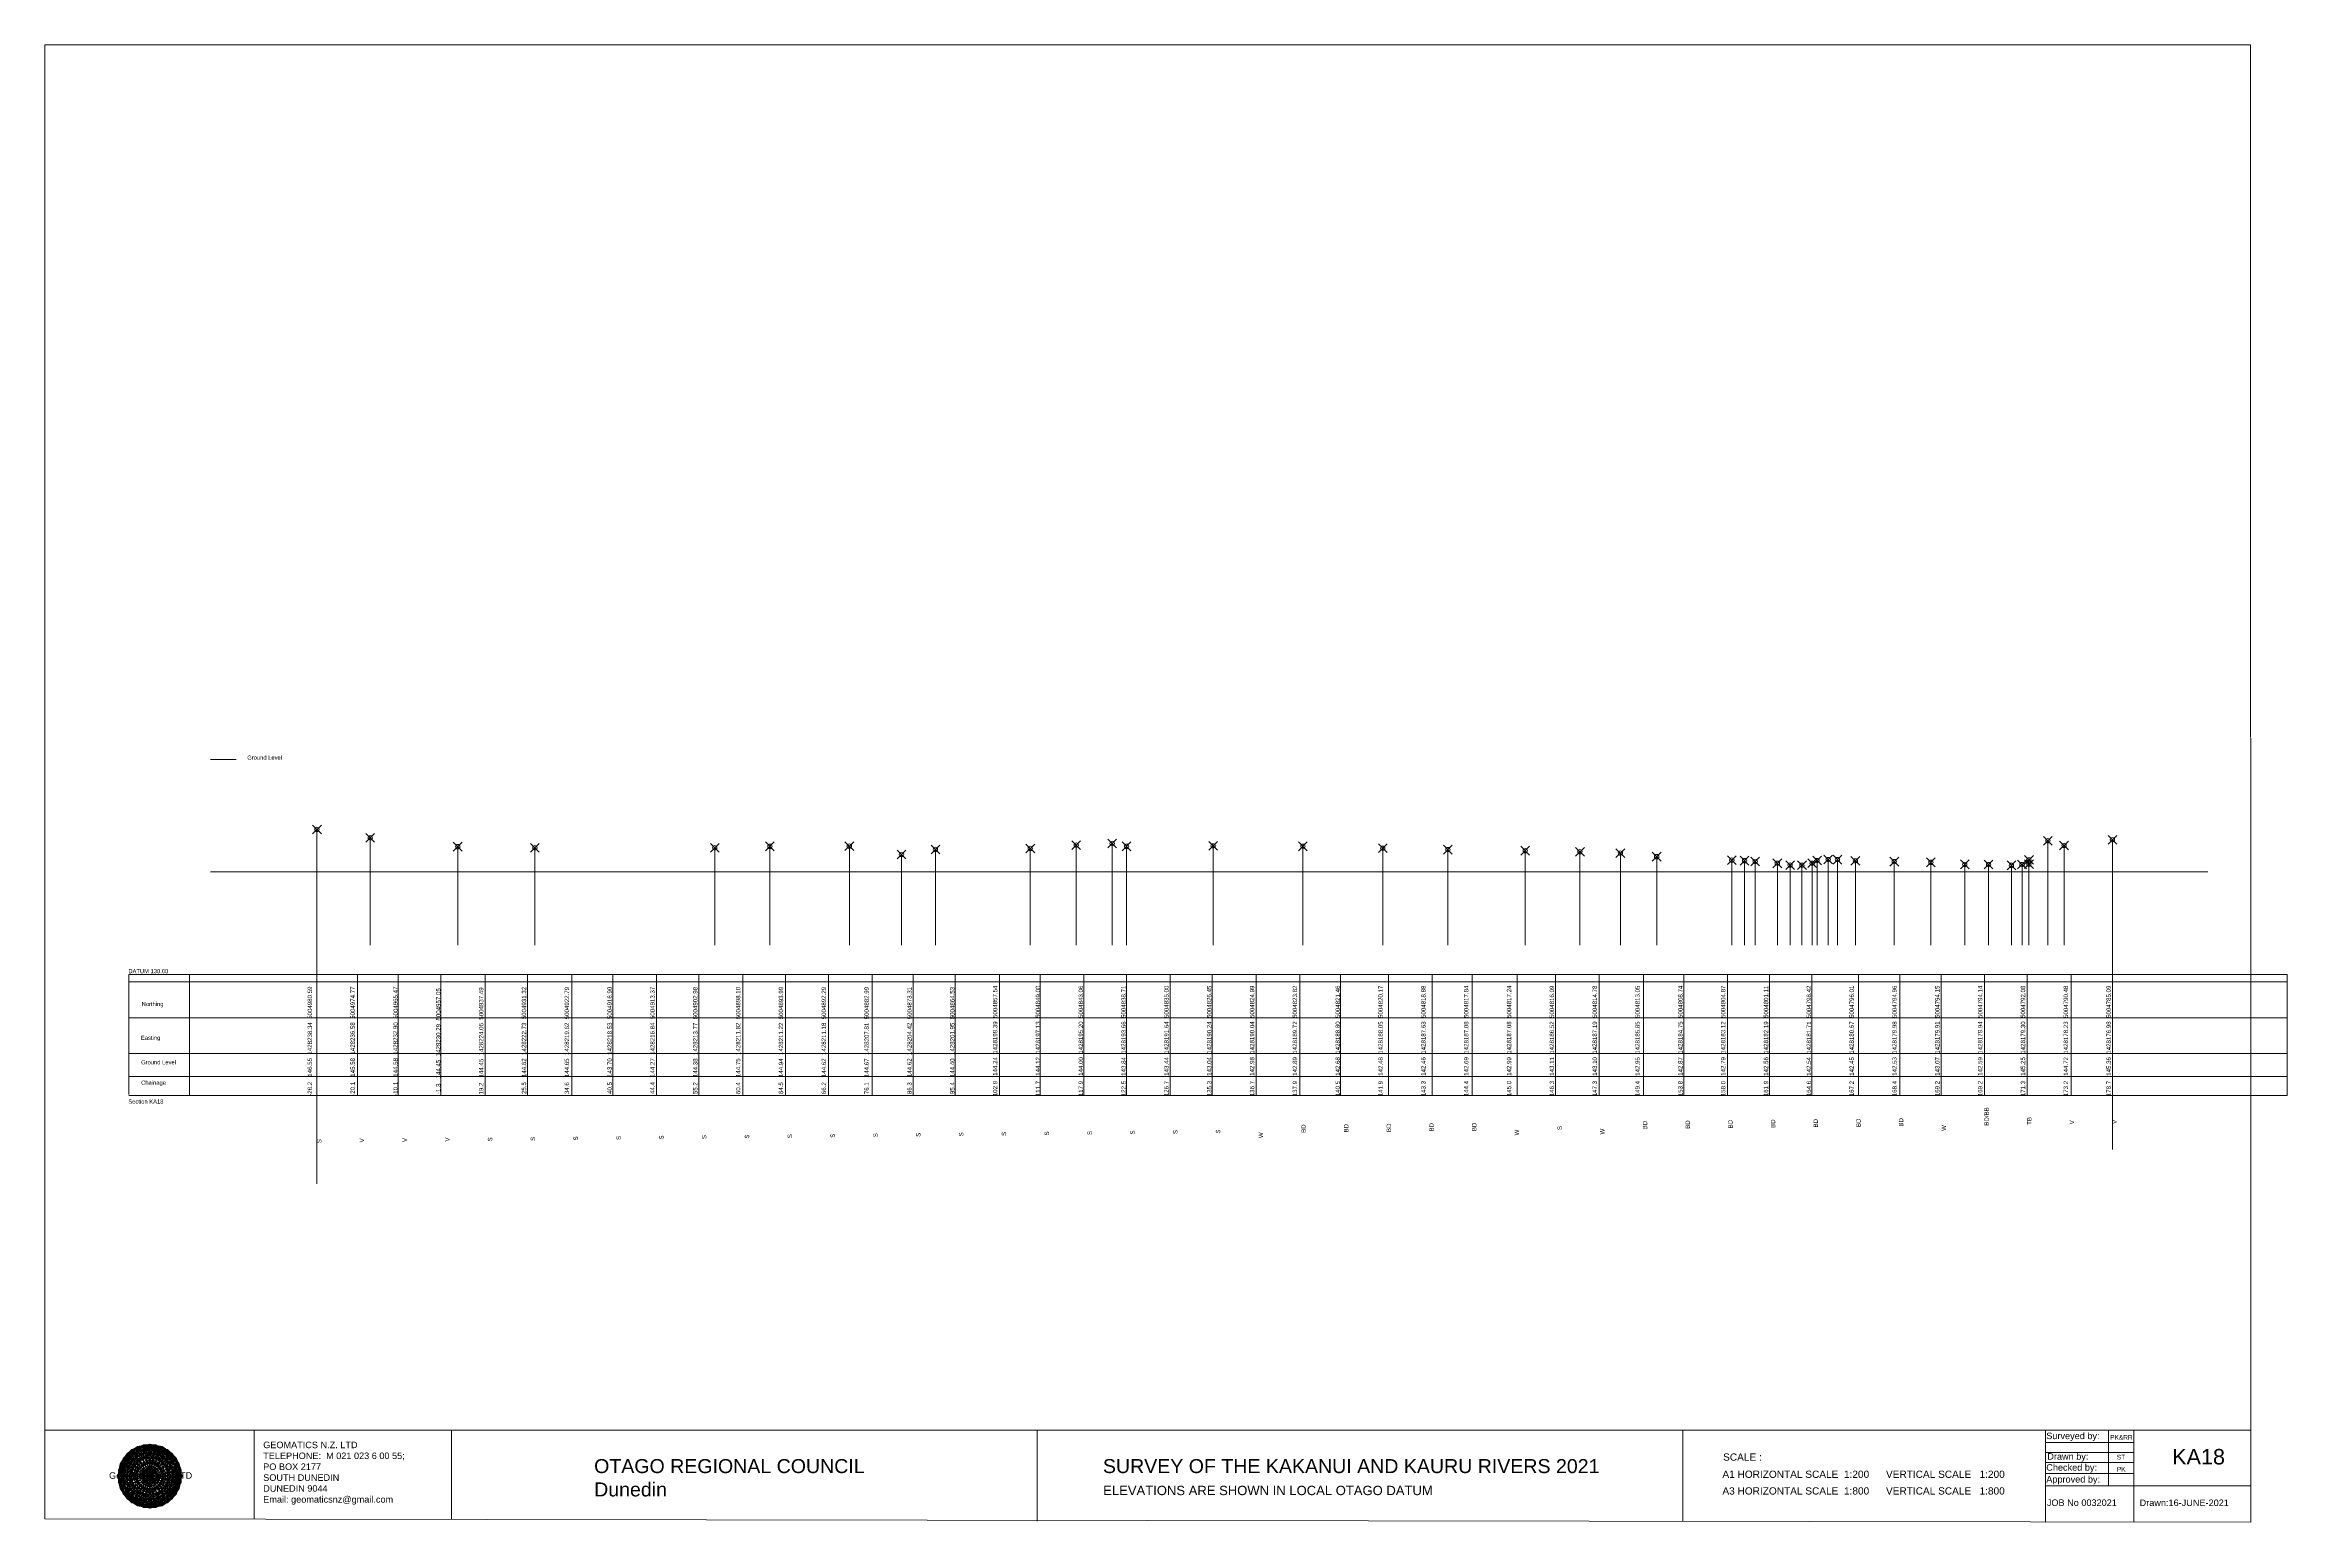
# Model space of a CAD drawing. Header units: millimetres. Extents: x -5342268 to 3537477, y -592557 to 852398.
# Drawn here: x -2431391 to -2175480, y 67499 to 236074 of the extents above; entities that cross this region are included whole.
import ezdxf

# ---------------------------------------------------------------- set-up
doc = ezdxf.new("R2010")
doc.units = ezdxf.units.MM
doc.header["$PDMODE"] = 35
doc.header["$PDSIZE"] = 500
doc.layers.get('0').update_dxf_attribs({"lineweight": 0})
doc.layers.add('geo', color=7, linetype='Continuous', lineweight=0)
doc.styles.get("Standard").update_dxf_attribs({"font": 'arial.ttf'})

# ---------------------------------------------------------------- blocks, each defined once
blk = doc.blocks.new('Geomatics_Circle_SPT')
at = {"layer": 'geo', "color": 2, "linetype": 'Continuous', "lineweight": 0}
for p, q in [((0, 25.2), (-25.2, 0)), ((-24.7, 4.9), (-4.9, 24.7)), ((-24.7, -4.9), (4.9, 24.7)), ((-9.7, 23.3), (-23.3, 9.6)), ((9.7, 23.3), (-23.3, -9.7)), ((-21, 14), (-14, 21)), ((-21, -14), (14, 21)), ((0, 0), (-17.8, 17.8)), ((-14, 21), (21, -14)), ((23.3, -9.7), (-9.7, 23.3)), ((-4.9, 24.7), (24.7, -4.9)), ((25.2, 0), (0, 25.2)), ((0, 0), (17.8, 17.8)), ((4.9, 24.7), (24.7, 4.9)), ((23.3, 9.7), (9.7, 23.3)), ((14, 21), (21, 14)), ((17.8, 18.1), (17.8, 18.1)), ((4.9, -24.7), (-24.7, 4.9)), ((-24.7, 0), (0, -24.7)), ((-23.3, 9.7), (9.7, -23.3)), ((14, -21), (-21, 14)), ((0, 0), (-17.8, -17.8)), ((21, 14), (-14, -21)), ((-9.7, -23.3), (23.3, 9.7)), ((24.7, 4.9), (-4.9, -24.7)), ((0, 0), (17.8, -17.8)), ((0, -24.8), (25.2, 0)), ((-4.9, -24.7), (-24.7, -4.9)), ((-23.3, -9.7), (-9.7, -23.3)), ((-14, -21), (-21, -14)), ((24.7, -4.9), (4.9, -24.7)), ((9.7, -23.3), (23.3, -9.7)), ((21, -14), (14, -21)), ((-17.8, -17.8), (-17.8, -17.8)), ((4.9, -24.7), (4.9, -24.7)), ((18.1, -17.8), (18.1, -17.8))]:
    blk.add_line(p, q, dxfattribs=at)
at = {"layer": 'geo', "color": 1, "linetype": 'Continuous', "lineweight": 0}
for p, q in [((-25.2, 0), (9.7, 23.3)), ((-25.2, 0), (-9.6, 23.3)), ((-4.9, 24.8), (-24.7, -4.9)), ((4.9, 24.7), (-24.7, 4.9)), ((14, 21), (-24.7, -4.9)), ((-14, 21), (-24.7, 4.9)), ((-23.3, 9.7), (0, 25.2)), ((-23.3, -9.6), (0, 25.2)), ((-23.3, -9.6), (17.8, 17.8)), ((-23.3, 9.7), (-17.8, 17.9)), ((-23.3, -9.6), (-17.8, 17.9)), ((-23.3, 9.7), (17.8, 17.8)), ((4.9, 24.8), (-21, -14)), ((-4.9, 24.7), (-21, 14)), ((14, 21), (-21, 14)), ((-14, 21), (-21, -14)), ((-17.8, 17.8), (9.7, 23.3)), ((-17.8, 17.8), (-9.6, 23.3)), ((-17.8, -17.8), (9.7, 23.3)), ((-17.8, -17.8), (-9.7, 23.3)), ((-9.7, -23.3), (-17.8, 17.8)), ((-17.8, 17.8), (9.7, -23.3)), ((-17.8, 17.8), (23.3, -9.6)), ((-17.8, 17.8), (23.3, 9.7)), ((4.9, 24.7), (-14, 21)), ((-4.9, 24.7), (-14, -20.9)), ((0, 0), (-14, 21)), ((-14, 21), (-4.9, -24.7)), ((-14, 21), (-14, 21)), ((24.7, -4.9), (-14, 21)), ((21, 14), (-14, 21)), ((-9.8, 23.1), (-9.8, 23.1)), ((-9.7, 23.3), (0, 25.2)), ((-9.7, 23.3), (0, -25.2)), ((-9.7, -23.3), (0, 25.2)), ((-9.6, 23.3), (17.8, -17.8)), ((-9.6, 23.3), (25.2, 0)), ((-9.6, 23.3), (17.8, 17.8)), ((-9.6, -23.3), (17.8, 17.9)), ((0, 0), (-4.9, 24.7)), ((-4.9, 24.7), (-4.9, 24.7)), ((21, -14), (-4.9, 24.7)), ((24.8, 4.9), (-4.9, 24.7)), ((14, 21), (-4.9, 24.7)), ((-0.2, 25.1), (-0.2, 25.1)), ((0, 25.2), (9.7, -23.3)), ((0, 25.2), (23.3, -9.7)), ((0, 25.2), (23.3, 9.7)), ((0, 25.2), (9.7, 23.3)), ((0, 0), (4.9, 24.7)), ((0, -25.2), (9.7, 23.3)), ((0, 0), (14, 21)), ((21, 14), (4.9, 24.8)), ((14, -21), (4.9, 24.7)), ((24.7, -4.9), (4.9, 24.7)), ((4.9, 24.7), (4.9, 24.7)), ((4.9, -24.7), (14, 21)), ((9.4, 23.3), (9.4, 23.3)), ((9.7, 23.3), (17.8, -17.8)), ((9.7, 23.3), (25.2, 0)), ((9.7, 23.3), (17.8, 17.9)), ((17.8, 17.8), (9.7, -23.3)), ((21, -14), (14, 21)), ((24.7, 4.9), (14, 21)), ((14, 21), (14, 21)), ((17.6, 17.9), (17.6, 17.9)), ((17.8, 17.8), (23.3, -9.7)), ((17.8, 17.8), (23.3, 9.7)), ((-25.2, 0), (23.3, 9.7)), ((-25.2, 0), (-23.3, 9.7)), ((-23.3, -9.7), (-25.2, 0)), ((-9.6, -23.3), (-25.2, 0)), ((9.7, -23.3), (-25.2, 0)), ((21, 14), (-24.7, 4.9)), ((-21, 14), (-24.7, -4.9)), ((0, 0), (-24.7, 4.9)), ((-24.7, 4.9), (-21, -14)), ((-24.7, 4.9), (-4.9, -24.7)), ((-24.7, 4.9), (14, -21)), ((-24.7, 4.9), (-24.7, 4.9)), ((0, 0), (-24.7, -4.9)), ((-17.8, -17.8), (-23.3, 9.7)), ((0, -25.2), (-23.3, 9.7)), ((-23.3, 9.7), (17.8, -17.8)), ((-23.3, 9.7), (25.2, 0)), ((-23.3, 9.4), (-23.3, 9.4)), ((-23.3, -9.7), (25.2, 0)), ((0, 0), (-21, 14)), ((-21, 14), (-14, -21)), ((-21, 14), (4.9, -24.7)), ((-21, 14), (-21, 14)), ((24.7, 4.9), (-21, 14)), ((0, 0), (-21, -14)), ((-17.9, 17.6), (-17.9, 17.6)), ((-17.8, -17.8), (23.3, 9.7)), ((-14, -21), (24.7, 4.9)), ((0, 0), (-14, -21)), ((25.2, 0), (-9.6, -23.3)), ((-4.9, -24.7), (21, 14)), ((0, 0), (-4.9, -24.7)), ((0, 0), (21, 14)), ((23.3, 9.7), (0, -25.2)), ((0, 0), (24.8, 4.9)), ((0, 0), (4.9, -24.7)), ((0, 0), (14, -21)), ((0, 0), (21, -14)), ((0, 0), (24.8, -4.9)), ((4.9, -24.7), (24.7, 4.9)), ((25.2, 0), (9.7, -23.3)), ((14, -21), (21, 14)), ((23.3, 9.7), (17.8, -17.8)), ((24.7, -4.9), (21, 14)), ((21, 14), (21, 14)), ((21, -14), (24.7, 4.9)), ((23.1, 9.8), (23.1, 9.8)), ((23.3, 9.7), (25.2, 0)), ((25.2, 0), (23.3, -9.6)), ((24.7, 4.9), (24.7, 4.9)), ((25.1, 0.2), (25.1, 0.2)), ((-25.2, 0), (23.3, -9.7)), ((-25.1, -0.2), (-25.1, -0.2)), ((-24.7, -4.9), (-24.7, -4.9)), ((-24.7, -4.9), (-14, -21)), ((-24.7, -4.9), (4.9, -24.7)), ((-24.7, -4.9), (21, -14)), ((-17.8, -17.8), (-23.3, -9.7)), ((0, -25.2), (-23.3, -9.6)), ((17.8, -17.8), (-23.3, -9.6)), ((-23.1, -9.8), (-23.1, -9.8)), ((-21, -14), (24.7, -4.9)), ((-21, -14), (-21, -14)), ((-21, -14), (-4.9, -24.7)), ((-21, -14), (14, -21)), ((23.3, -9.7), (-17.8, -17.8)), ((-14, -21), (21, -14)), ((-4.9, -24.7), (24.7, -4.9)), ((23.3, -9.6), (0, -25.2)), ((4.9, -24.7), (21, -14)), ((14, -21), (24.7, -4.9)), ((23.3, -9.6), (17.8, -17.8)), ((17.9, -17.6), (17.9, -17.6)), ((21, -14), (21, -14)), ((23.3, -9.4), (23.3, -9.4)), ((24.7, -4.9), (24.7, -4.9)), ((-9.6, -23.3), (-17.8, -17.8)), ((9.7, -23.3), (-17.8, -17.8)), ((-17.6, -17.9), (-17.6, -17.9)), ((-14, -21), (-14, -21)), ((-14, -21), (4.9, -24.7)), ((17.8, -17.8), (-9.7, -23.3)), ((0, -25.2), (-9.7, -23.3)), ((-9.4, -23.3), (-9.4, -23.3)), ((-4.9, -24.7), (14, -21)), ((-4.9, -24.7), (-4.9, -24.7)), ((9.7, -23.3), (0, -25.2)), ((0.2, -25.1), (0.2, -25.1)), ((4.9, -24.7), (4.9, -24.7)), ((17.8, -17.8), (9.7, -23.3)), ((9.8, -23.1), (9.8, -23.1)), ((14, -21), (14, -21))]:
    blk.add_line(p, q, dxfattribs=at)
at = {"layer": 'geo', "color": 114, "linetype": 'Continuous', "lineweight": 0}
for p, q in [((17.9, 17.8), (-25.2, 0)), ((-24.7, 4.9), (14, 21)), ((9.7, 23.3), (-23.3, 9.7)), ((-20.9, 14), (4.9, 24.7)), ((0, 25.2), (-17.8, 17.8)), ((-17.8, 17.8), (0, -25.2)), ((-14, 21), (-4.9, 24.7)), ((4.9, -24.7), (-14, 21)), ((0, 0), (-9.7, 23.3)), ((-4.9, 24.7), (14, -21)), ((17.8, -17.8), (0, 25.2)), ((0, 0), (9.7, 23.3)), ((4.9, 24.7), (21, -14)), ((23.3, -9.7), (9.7, 23.3)), ((14, 21), (24.7, -4.9)), ((25.2, 0), (17.8, 17.8)), ((-24.7, -4.9), (21, 14)), ((-14, -21), (-24.7, 4.9)), ((0, 0), (-23.3, 9.7)), ((-23.3, 9.7), (-9.7, -23.3)), ((0, 0), (-23.3, -9.7)), ((-4.9, -24.7), (-21, 14)), ((24.8, 4.9), (-20.9, -14)), ((0, 0), (-9.7, -23.3)), ((0, 0), (23.3, 9.7)), ((0, 0), (9.7, -23.3)), ((0, 0), (23.3, -9.7)), ((21, 14), (24.7, 4.9)), ((-25.2, 0), (-17.8, -17.8)), ((-21, -14), (-24.7, -4.9)), ((-17.8, -17.8), (25.2, 0)), ((24.8, -4.9), (-14, -21)), ((-9.6, -23.3), (23.3, -9.7)), ((21, -14), (-4.9, -24.8)), ((0, -25.2), (17.9, -17.8)), ((14, -21), (4.9, -24.8))]:
    blk.add_line(p, q, dxfattribs=at)
at = {"layer": 'geo', "color": 250, "linetype": 'Continuous', "lineweight": 0}
for p, q in [((-17.8, 17.8), (17.8, 17.8)), ((-17.8, -17.8), (-17.8, 17.8)), ((-14, 21), (-14, 21)), ((14, 21), (-14, 21)), ((-14, 20.9), (-14, -21)), ((-9.7, 23.3), (9.7, 23.3)), ((-9.7, -23.3), (-9.7, 23.3)), ((-4.9, 24.7), (4.9, 24.7)), ((-4.9, 24.7), (-4.9, -24.7)), ((0, 0), (0, 25.2)), ((4.9, 24.7), (4.9, -24.7)), ((9.7, -23.3), (9.7, 23.3)), ((14, 21), (14, -21)), ((17.8, -17.8), (17.8, 17.8)), ((0, 0), (-25.2, 0)), ((24.7, 4.9), (-24.7, 4.9)), ((-24.7, 4.9), (-24.7, -4.9)), ((-23.3, 9.7), (23.3, 9.7)), ((-23.3, 9.7), (-23.3, 9.7)), ((-23.3, -9.7), (-23.3, 9.7)), ((21, 14), (-21, 14)), ((-21, 14), (-21, -14)), ((0, 0), (0, -25.2)), ((0, 0), (25.2, 0)), ((21, 14), (21, 14)), ((21, -14), (21, 14)), ((23.3, 9.7), (23.3, -9.7)), ((24.7, 4.9), (24.7, 4.9)), ((24.7, -4.9), (24.7, 4.9)), ((-24.7, -4.9), (24.7, -4.9)), ((23.3, -9.7), (-23.3, -9.7)), ((-21, -14), (21, -14)), ((17.8, -17.8), (-17.8, -17.8)), ((-14, -21), (14, -21)), ((9.7, -23.3), (-9.7, -23.3)), ((-4.9, -24.7), (4.9, -24.7))]:
    blk.add_line(p, q, dxfattribs=at)
blk = doc.blocks.new('GeomaticsNZ TITLE BLOCK')
at = {"color": 7, "linetype": 'Continuous', "lineweight": 0}
for p, q in [((0, 94.9), (0, 1579.2)), ((0, 1579.2), (2363.4, 1579.2)), ((2363.4, 1579.2), (2364, 94.9)), ((2364, 94.9), (0, 94.9)), ((0, 94.9), (0, 0)), ((15.9, 94.9), (2364, 94.9)), ((224.3, 95.2), (224.3, -0.3)), ((2364, 94.9), (382.6, 94.9)), ((435.8, 95.2), (435.8, -0.7)), ((1063.4, 94.9), (1063.4, -2.4)), ((1755.4, 94.9), (1755.4, -2.6)), ((2143.9, 94.9), (2143.7, -3)), ((2143.9, 81.9), (2238.6, 81.7)), ((2211.5, 94.9), (2211.5, 36.1)), ((2238.6, 94.8), (2238.6, -3.2)), ((2364, -3.5), (2364, 94.9)), ((2143.6, 60.4), (2238.6, 60.4)), ((2143.8, 48.6), (2238.6, 48.6)), ((2143.9, 71), (2238.6, 71)), ((2143.8, 35.4), (2364, 35.3)), ((0, 0), (2364, -3.5))]:
    blk.add_line(p, q, dxfattribs=at)
at = {"color": 7, "linetype": 'Continuous', "lineweight": 0, "xscale": 1.36, "yscale": 1.36, "zscale": 1.36}
blk.add_blockref('Geomatics_Circle_SPT', (112.4, 45.7), dxfattribs=at)
at = {"color": 7, "linetype": 'Continuous', "lineweight": 0}
for s, p in [('PK&RR', (2213.2, 84.8)), ('ST', (2220.3, 63.6)), ('PK', (2220.4, 50.6))]:
    blk.add_text(s, height=5, dxfattribs=at).set_placement(p)
at = {"color": 7, "linetype": 'Continuous', "lineweight": 0, "attachment_point": 1}
for s, width, heights, insert, char_height in [('{\\C256;GEOMATICS N.Z. LTD                   \\PTELEPHONE:  M 021 023 6 00 55;\\PPO BOX 2177\\PSOUTH DUNEDIN\\PDUNEDIN 9044\\PEmail: geomaticsnz@gmail.com}', 3535.727, [94.7], (234, 82.7), 7), ('{\\C256;Surveyed by:}', 3535.727, [0], (2144.7, 92.4), 7), ('{\\C256;Geomatics N.Z. LTD                   }', 125.079, [15.8], (68.8, 49.9), 7), ('{\\C256;OTAGO REGIONAL COUNCIL\\PDunedin}', 3535.727, [0], (588.6, 64), 15), ('{\\C256;SURVEY OF THE KAKANUI AND KAURU RIVERS 2021}', 3535.727, [0], (1133.8, 64), 15), ('{\\C256;Checked by:}', 3535.727, [0], (2144.7, 58.6), 7), ('{\\C256;Drawn by:}', 3535.727, [0], (2145.8, 70.4), 7), ('{\\C256;ELEVATIONS ARE SHOWN IN LOCAL OTAGO DATUM}', 3535.727, [0], (1134.1, 35.4), 10), ('{\\C256;Approved by:}', 3535.727, [0], (2144.7, 45.9), 7), ('{\\C256;JOB No 0032021}', 3535.727, [0], (2145.3, 20.8), 7), ('{\\C256;Drawn:16-JUNE-2021}', 3535.727, [0], (2244.7, 20.7), 7)]:
    blk.add_mtext_dynamic_manual_height_columns(s, width=width, gutter_width=159, heights=heights, dxfattribs=dict(at, insert=insert, char_height=char_height))

msp = doc.modelspace()

# ---------------------------------------------------------------- linework, layer by layer
at = {"color": 1, "lineweight": 0}
msp.add_line((-2412482, 154508), (-2409575, 154508), dxfattribs=at)
at = {"lineweight": 0}
for p, q in [((-2400336, 146547), (-2400336, 106092)), ((-2195425, 145360), (-2195425, 110022)), ((-2412470, 141703), (-2184523, 141703))]:
    msp.add_line(p, q, dxfattribs=at)
for p, q in [((-2394260, 145577), (-2394260, 141703)), ((-2384274, 144577), (-2384274, 141703)), ((-2375459, 144447), (-2375459, 141703)), ((-2354930, 144448), (-2354930, 141703)), ((-2348641, 144618), (-2348641, 141703)), ((-2339576, 144648), (-2339576, 141703)), ((-2333622, 143698), (-2333622, 141703)), ((-2329755, 144268), (-2329755, 141703)), ((-2318922, 144378), (-2318922, 141703)), ((-2313683, 144748), (-2313683, 141703)), ((-2309579, 144938), (-2309579, 141703)), ((-2307938, 144618), (-2307938, 141703)), ((-2298062, 144669), (-2298062, 141703)), ((-2287814, 144619), (-2287814, 141703)), ((-2278696, 144399), (-2278696, 141703)), ((-2271262, 144239), (-2271262, 141703)), ((-2262435, 144119), (-2262435, 141703)), ((-2256190, 143999), (-2256190, 141703)), ((-2251579, 143839), (-2251579, 141703)), ((-2247435, 143439), (-2247435, 141703)), ((-2202788, 145250), (-2202788, 141703)), ((-2200943, 144720), (-2200943, 141703)), ((-2394260, 141703), (-2394260, 133330)), ((-2384274, 141703), (-2384274, 133330)), ((-2375459, 141703), (-2375459, 133330)), ((-2354930, 141703), (-2354930, 133330)), ((-2348641, 141703), (-2348641, 133330)), ((-2339576, 141703), (-2339576, 133330)), ((-2333622, 141703), (-2333622, 133330)), ((-2329755, 141703), (-2329755, 133330)), ((-2318922, 141703), (-2318922, 133330)), ((-2313683, 141703), (-2313683, 133330)), ((-2309579, 141703), (-2309579, 133330)), ((-2307938, 141703), (-2307938, 133330)), ((-2298062, 141703), (-2298062, 133330)), ((-2287814, 141703), (-2287814, 133330)), ((-2278696, 141703), (-2278696, 133330)), ((-2271262, 141703), (-2271262, 133330)), ((-2262435, 141703), (-2262435, 133330)), ((-2256190, 141703), (-2256190, 133330)), ((-2251579, 141703), (-2251579, 133330)), ((-2247435, 141703), (-2247435, 133330)), ((-2238856, 143039), (-2238856, 141703)), ((-2238856, 141703), (-2238856, 133330)), ((-2237401, 142979), (-2237401, 141703)), ((-2237401, 141703), (-2237401, 133330)), ((-2236189, 142889), (-2236189, 141703)), ((-2236189, 141703), (-2236189, 133330)), ((-2233663, 142679), (-2233663, 141703)), ((-2233663, 141703), (-2233663, 133330)), ((-2232210, 142479), (-2232210, 141703)), ((-2232210, 141703), (-2232210, 133330)), ((-2230853, 142459), (-2230853, 141703)), ((-2230853, 141703), (-2230853, 133330)), ((-2229697, 142690), (-2229697, 141703)), ((-2229697, 141703), (-2229697, 133330)), ((-2229124, 142990), (-2229124, 141703)), ((-2229124, 141703), (-2229124, 133330)), ((-2227860, 143110), (-2227860, 141703)), ((-2227860, 141703), (-2227860, 133330)), ((-2226804, 143100), (-2226804, 141703)), ((-2226804, 141703), (-2226804, 133330)), ((-2224758, 142950), (-2224758, 141703)), ((-2224758, 141703), (-2224758, 133330)), ((-2220315, 142870), (-2220315, 141703)), ((-2220315, 141703), (-2220315, 133330)), ((-2216136, 142790), (-2216136, 141703)), ((-2216136, 141703), (-2216136, 133330)), ((-2212269, 142560), (-2212269, 141703)), ((-2212269, 141703), (-2212269, 133330)), ((-2209557, 142540), (-2209557, 141703)), ((-2209557, 141703), (-2209557, 133330)), ((-2206948, 142450), (-2206948, 141703)), ((-2206948, 141703), (-2206948, 133330)), ((-2205741, 142530), (-2205741, 141703)), ((-2205741, 141703), (-2205741, 133330)), ((-2204946, 143070), (-2204946, 141703)), ((-2204946, 142590), (-2204946, 141703)), ((-2204946, 141703), (-2204946, 133330)), ((-2202788, 141703), (-2202788, 133330)), ((-2200943, 141703), (-2200943, 133330)), ((-2395721, 130000), (-2395721, 116176)), ((-2391052, 130000), (-2391052, 116176)), ((-2386195, 130000), (-2386195, 116176)), ((-2381149, 130000), (-2381149, 116176)), ((-2376316, 130000), (-2376316, 116176)), ((-2371237, 130000), (-2371237, 116176)), ((-2366557, 130000), (-2366557, 116176)), ((-2361579, 130000), (-2361579, 116176)), ((-2356738, 130000), (-2356738, 116176)), ((-2351748, 130000), (-2351748, 116176)), ((-2346873, 130000), (-2346873, 116176)), ((-2341959, 130000), (-2341959, 116176)), ((-2336964, 130000), (-2336964, 116176)), ((-2332286, 130000), (-2332286, 116176)), ((-2327487, 130000), (-2327487, 116176)), ((-2322425, 130000), (-2322425, 116176)), ((-2317791, 130000), (-2317791, 116176)), ((-2312828, 130000), (-2312828, 116176)), ((-2307937, 130000), (-2307937, 116176)), ((-2302956, 130000), (-2302956, 116176)), ((-2298182, 130000), (-2298182, 116176)), ((-2293156, 130000), (-2293156, 116176)), ((-2288149, 130000), (-2288149, 116176)), ((-2283539, 130000), (-2283539, 116176)), ((-2278060, 130000), (-2278060, 116176)), ((-2273066, 130000), (-2273066, 116176)), ((-2268500, 130000), (-2268500, 116176)), ((-2263359, 130000), (-2263359, 116176)), ((-2259000, 130000), (-2259000, 116176)), ((-2253982, 130000), (-2253982, 116176)), ((-2248924, 130000), (-2248924, 116176)), ((-2244317, 130000), (-2244317, 116176)), ((-2239341, 130000), (-2239341, 116176)), ((-2234570, 130000), (-2234570, 116176)), ((-2229717, 130000), (-2229717, 116176)), ((-2224415, 130000), (-2224415, 116176)), ((-2219691, 130000), (-2219691, 116176)), ((-2214967, 130000), (-2214967, 116176)), ((-2210027, 130000), (-2210027, 116176)), ((-2205142, 130000), (-2205142, 116176)), ((-2200149, 130000), (-2200149, 116176))]:
    msp.add_line(p, q)
at = {"color": 7, "lineweight": 0, "transparency": 33554687}
for p, q in [((-2421793, 130000), (-2175480, 130000)), ((-2421793, 129453), (-2421793, 116303)), ((-2421793, 129154), (-2175480, 129154)), ((-2421793, 125031), (-2175480, 125031)), ((-2421793, 120970), (-2175480, 120970)), ((-2421793, 118366), (-2175480, 118366)), ((-2421793, 116176), (-2175480, 116176))]:
    msp.add_line(p, q, dxfattribs=at)
at = {"color": 7, "lineweight": 0}
for p, q in [((-2421793, 130000), (-2421793, 129453)), ((-2414890, 130000), (-2414890, 116176)), ((-2175480, 130000), (-2175480, 116176))]:
    msp.add_line(p, q, dxfattribs=at)
at = {"color": 32, "lineweight": 0, "true_color": 0xcd6928}
for p in [(-2400336, 146547), (-2394260, 145577), (-2384274, 144577), (-2375459, 144447), (-2354930, 144448), (-2348641, 144618), (-2339576, 144648), (-2333622, 143698), (-2329755, 144268), (-2318922, 144378), (-2313683, 144748), (-2309579, 144938), (-2307938, 144618), (-2298062, 144669), (-2287814, 144619), (-2278696, 144399), (-2271262, 144239), (-2262435, 144119), (-2256190, 143999), (-2251579, 143839), (-2247435, 143439), (-2238856, 143039), (-2237401, 142979), (-2236189, 142889), (-2229124, 142990), (-2227860, 143110), (-2226804, 143100), (-2224758, 142950), (-2220315, 142870), (-2204946, 143070), (-2202788, 145250), (-2200943, 144720), (-2195425, 145360), (-2233663, 142679), (-2232210, 142479), (-2230853, 142459), (-2229697, 142690), (-2216136, 142790), (-2212269, 142560), (-2209557, 142540), (-2206948, 142450), (-2205741, 142530), (-2204946, 142590)]:
    msp.add_point(p, dxfattribs=at)

# ---------------------------------------------------------------- block references
at = {"color": 7, "lineweight": 0, "xscale": 106.5053773992074, "yscale": 106.5053773992074, "zscale": 106.5053773992074}
msp.add_blockref('GeomaticsNZ TITLE BLOCK', (-2431391, 67877), dxfattribs=at)

# ---------------------------------------------------------------- texts
at = {"color": 7, "lineweight": 0, "transparency": 33554687}
for s, height, p in [('Ground Level', 473.07, (-2408290, 154508)), ('DATUM 130.00', 473.07, (-2421860, 130136)), ('Northing', 473.1, (-2420349, 126387)), ('Easting', 473.1, (-2420418, 122528)), ('Ground Level', 473.07, (-2420401, 119739)), ('Chainage', 473.1, (-2420398, 117414)), ('Section KA18', 473.07, (-2421860, 115258))]:
    msp.add_text(s, height=height, dxfattribs=at).set_placement(p)
at = {"lineweight": 0}
for s, p in [('-26.2   146.55  1428238.34  5004980.59', (-2400899, 116154)), ('-20.1   145.58  1428236.58  5004974.77', (-2396011, 116154)), ('-10.1   144.58  1428232.90  5004965.47', (-2391122, 116154)), (' -1.3   144.45  1428230.29  5004957.05', (-2386234, 116154)), (' 19.2   144.45  1428224.06  5004937.49', (-2381346, 116100)), (' 25.5   144.62  1428222.73  5004931.32', (-2376458, 116155)), (' 34.6   144.65  1428219.62  5004922.79', (-2371570, 116146)), (' 40.5   143.70  1428218.53  5004916.90', (-2366682, 116167)), (' 44.4   144.27  1428216.84  5004913.37', (-2361794, 116167)), (' 55.2   144.38  1428213.77  5004902.98', (-2356906, 116147)), (' 60.4   144.75  1428211.82  5004898.10', (-2352018, 116149)), (' 64.5   144.94  1428211.22  5004893.99', (-2347130, 116149)), (' 66.2   144.62  1428211.18  5004892.29', (-2342242, 116149)), (' 76.1   144.67  1428207.81  5004882.99', (-2337354, 116143)), (' 86.3   144.62  1428204.42  5004873.31', (-2332466, 116147)), (' 95.4   144.40  1428201.95  5004864.53', (-2327578, 116147)), ('102.9   144.24  1428199.39  5004857.54', (-2322690, 116100)), ('111.7   144.12  1428197.13  5004849.00', (-2317802, 116100)), ('117.9   144.00  1428195.20  5004843.06', (-2312914, 116100)), ('122.5   143.84  1428193.66  5004838.71', (-2308026, 116100)), ('126.7   143.44  1428191.64  5004835.00', (-2303138, 116100)), ('135.3   143.04  1428190.24  5004826.45', (-2298250, 116100)), ('136.7   142.98  1428190.04  5004824.99', (-2293362, 116100)), ('137.9   142.89  1428189.72  5004823.82', (-2288474, 116100)), ('140.5   142.68  1428188.80  5004821.46', (-2283586, 116100)), ('141.9   142.48  1428188.05  5004820.17', (-2278698, 116100)), ('143.3   142.46  1428187.63  5004818.88', (-2273810, 116100)), ('144.4   142.69  1428187.08  5004817.84', (-2268922, 116100)), ('145.0   142.99  1428187.08  5004817.24', (-2264034, 116100)), ('146.3   143.11  1428186.52  5004816.09', (-2259147, 116100)), ('147.3   143.10  1428187.19  5004814.78', (-2254258, 116100)), ('149.4   142.95  1428185.85  5004813.05', (-2249370, 116100)), ('153.8   142.87  1428184.75  5004808.74', (-2244482, 116100)), ('158.0   142.79  1428183.12  5004804.87', (-2239594, 116100)), ('161.9   142.56  1428182.19  5004801.11', (-2234706, 116100)), ('164.6   142.54  1428181.71  5004798.42', (-2229818, 116100)), ('167.2   142.45  1428180.67  5004796.01', (-2224931, 116100)), ('168.4   142.53  1428179.98  5004794.96', (-2220043, 116100)), ('169.2   143.07  1428179.91  5004794.15', (-2215155, 116100)), ('169.2   142.59  1428179.94  5004794.14', (-2210267, 116100)), ('171.3   145.25  1428179.30  5004792.08', (-2205379, 116100)), ('173.2   144.72  1428178.23  5004790.48', (-2200491, 116100)), ('178.7   145.36  1428176.98  5004785.09', (-2195603, 116100)), ('    BD', (-2287495, 111139)), ('    BD', (-2282625, 111190)), ('    BD', (-2277754, 111242)), ('    BD', (-2272884, 111294)), ('    BD', (-2268014, 111345)), ('    S', (-2258265, 111468)), ('    BD', (-2248515, 111552)), ('    BD', (-2243645, 111604)), ('    BD', (-2238775, 111655)), ('    BD', (-2233905, 111707)), ('    BD', (-2229034, 111759)), ('    BD', (-2224164, 111810)), ('    BD', (-2219294, 111862)), (' W', (-2214423, 111956)), ('    BD/BB', (-2209544, 111965)), ('    TB', (-2204666, 112052)), ('    V', (-2199795, 112117)), ('    V', (-2194925, 112168)), ('    S', (-2399828, 109967)), ('    V', (-2394949, 110048)), ('    V', (-2390078, 110099)), ('    V', (-2385208, 110151)), ('    S', (-2380329, 110174)), ('    S', (-2375442, 110226)), ('    S', (-2370555, 110278)), ('    S', (-2365667, 110330)), ('    S', (-2360780, 110381)), ('    S', (-2355892, 110433)), ('    S', (-2351005, 110485)), ('    S', (-2346118, 110537)), ('    S', (-2341230, 110589)), ('    S', (-2336343, 110640)), ('    S', (-2331456, 110692)), ('    S', (-2326568, 110744)), ('    S', (-2321681, 110796)), ('    S', (-2316794, 110848)), ('    S', (-2311906, 110900)), ('    S', (-2307019, 110951)), ('    S', (-2302131, 111003)), ('    S', (-2297244, 111055)), (' W', (-2292365, 111130)), (' W', (-2263143, 111440)), (' W', (-2253386, 111543))]:
    msp.add_text(s, height=500, rotation=90, dxfattribs=at).set_placement(p)
at = {"color": 7, "lineweight": 0}
for s, height, p in [('SCALE :  ', 823.6, (-2239850, 74514)), ('KA18', 1764.8, (-2188604, 74084)), ('A1 HORIZONTAL SCALE  1:200      VERTICAL SCALE   1:200 ', 823.57, (-2239932, 72554)), ('A3 HORIZONTAL SCALE  1:800      VERTICAL SCALE   1:800', 823.57, (-2239932, 70650))]:
    msp.add_text(s, height=height, dxfattribs=at).set_placement(p)

doc.saveas('drawing.dxf')
